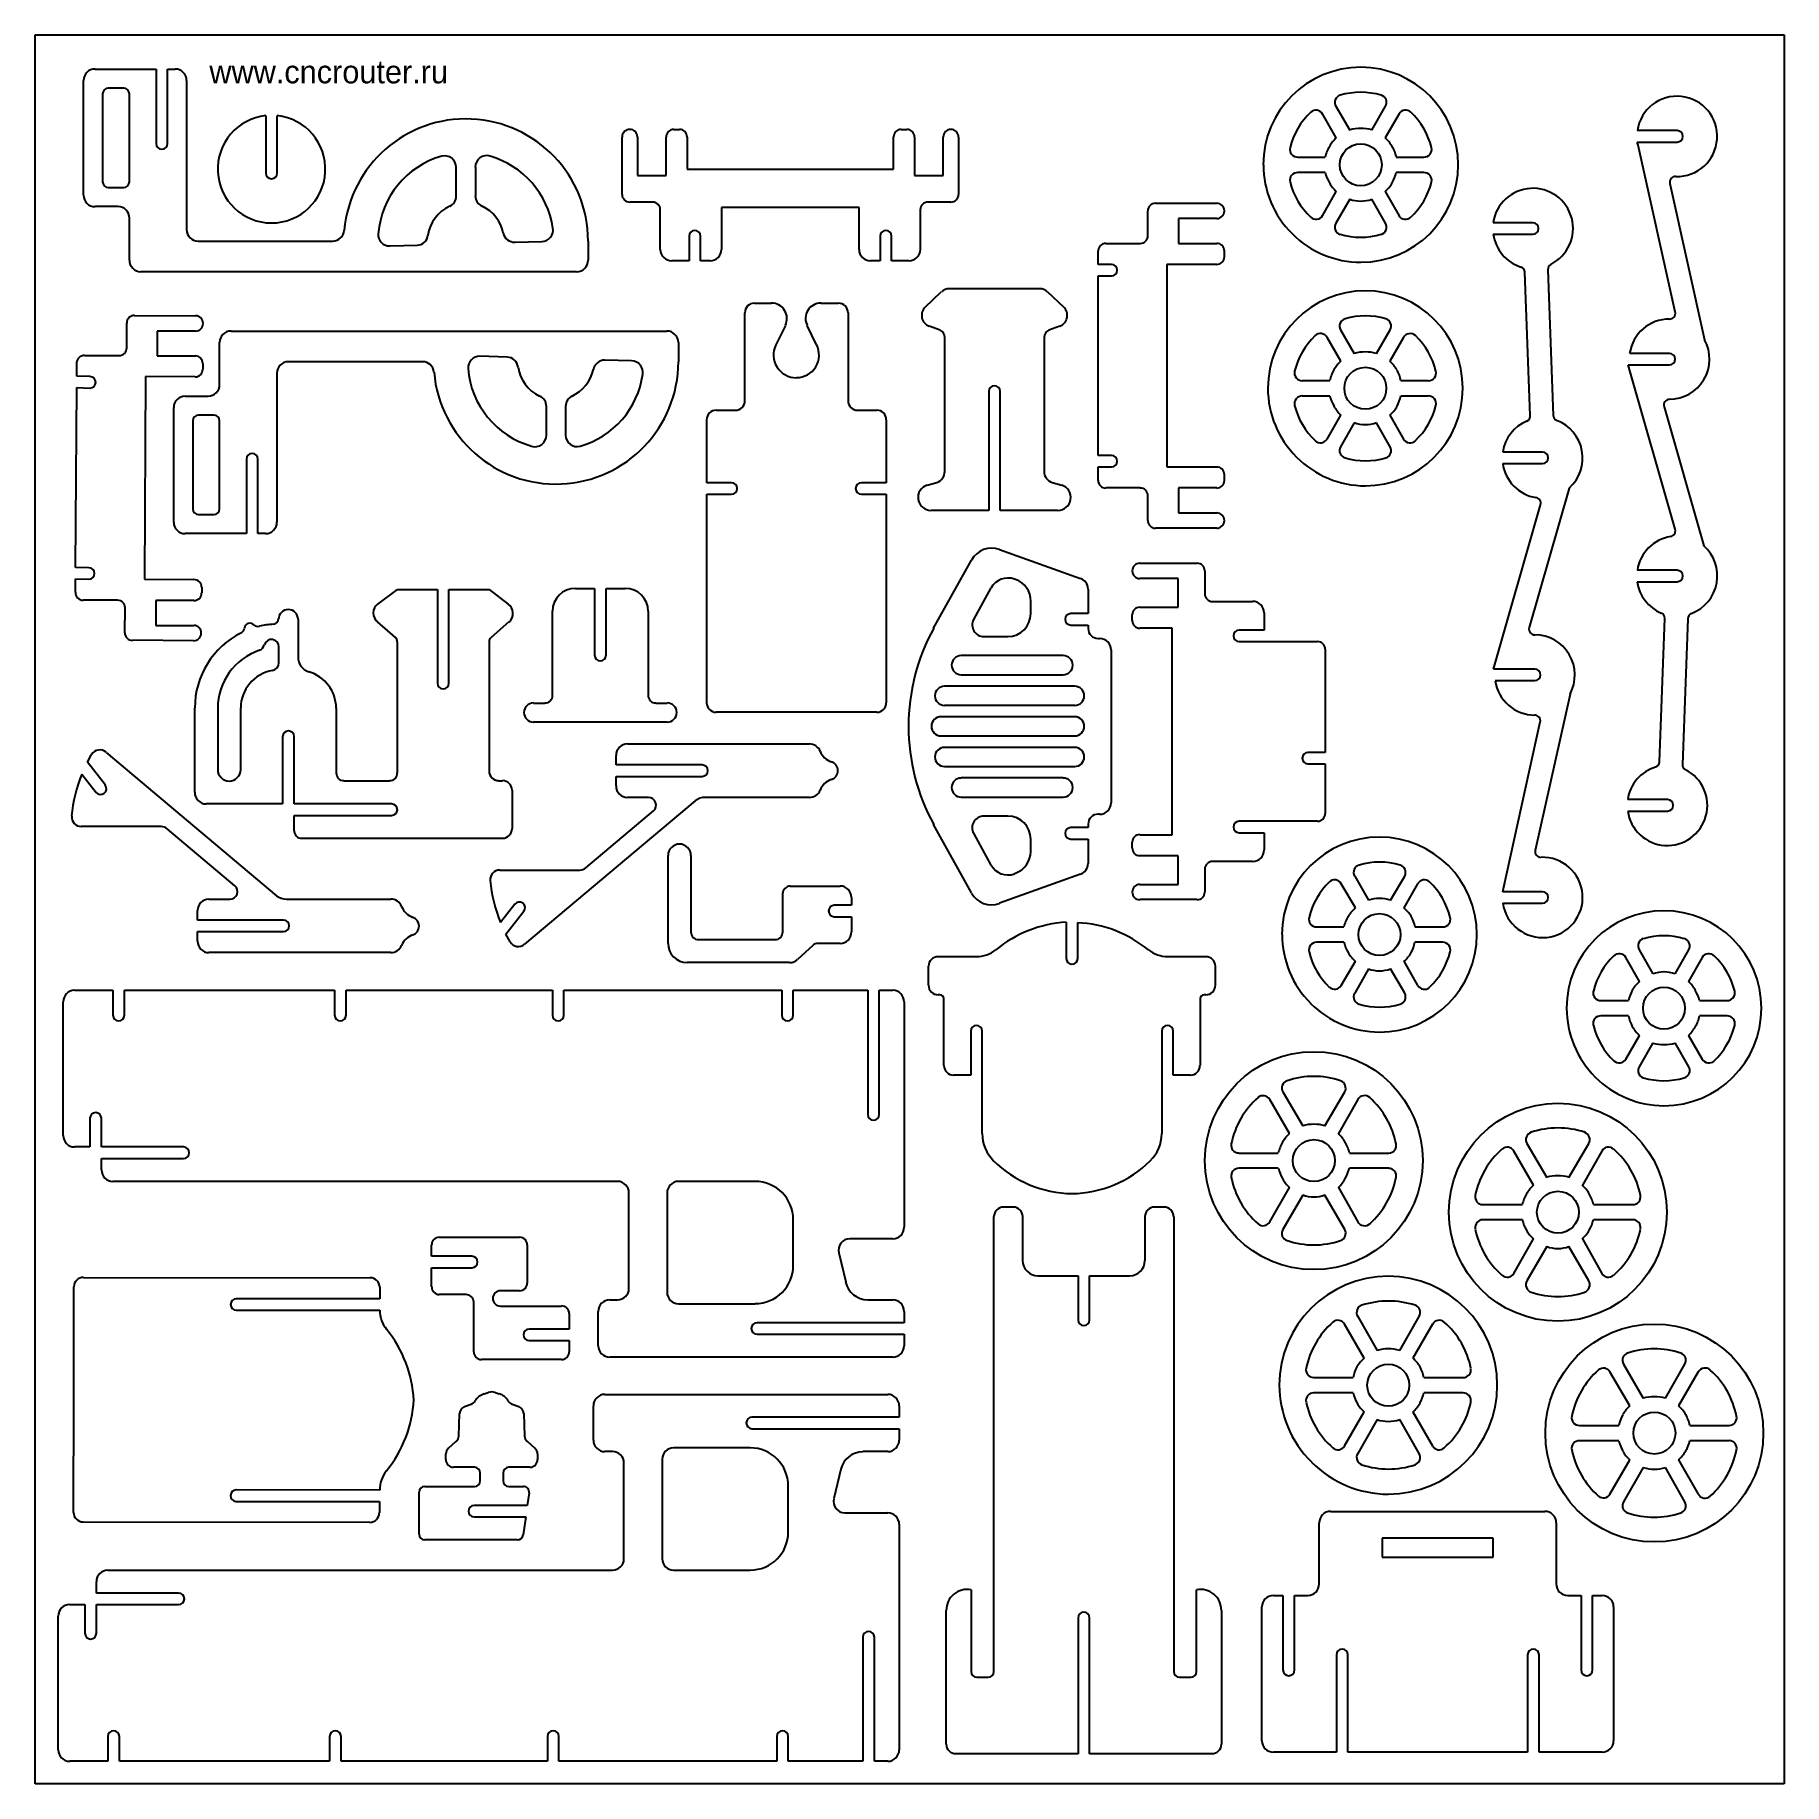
# Model space of a CAD drawing. Extents: x 1234 to 2759, y 282 to 1807.
import ezdxf

# ---------------------------------------------------------------- set-up
doc = ezdxf.new("R2010")
doc.units = 0
doc.header["$MEASUREMENT"] = 0
doc.layers.get('0').update_dxf_attribs({"linetype": 'CONTINUOUS'})
doc.layers.add('255', color=7, linetype='CONTINUOUS')

msp = doc.modelspace()

# ---------------------------------------------------------------- texts
at = {"linetype": 'Continuous', "insert": (1386.5, 1784.5), "char_height": 20, "width": 407.793, "attachment_point": 1}
msp.add_mtext('www.cncrouter.ru', dxfattribs=at)

# ---------------------------------------------------------------- linework, layer by layer
at = {"linetype": 'Continuous'}
for p, q in [((1234.5, 281.7), (1234.5, 1806.7)), ((1234.5, 1806.7), (2759.5, 1806.7)), ((2759.5, 1806.7), (2759.5, 281.7)), ((2759.5, 281.7), (1234.5, 281.7))]:
    msp.add_line(p, q, dxfattribs=at)
at = {"layer": '255', "color": 7, "linetype": 'Continuous'}
for p, q in [((1286.8, 1777), (1340.1, 1777)), ((1340.1, 1777), (1340.1, 1712)), ((1350.1, 1712), (1350.1, 1777)), ((1350.1, 1777), (1356.7, 1777)), ((1276.8, 1667), (1276.8, 1767)), ((1293.4, 1755.3), (1293.4, 1678.7)), ((1311.8, 1760.3), (1298.4, 1760.3)), ((1316.8, 1678.7), (1316.8, 1755.3)), ((1366.7, 1767), (1366.7, 1637)), ((2368.8, 1744.5), (2380.8, 1723.8)), ((2400.1, 1723.8), (2412.1, 1744.5)), ((1435.7, 1736.3), (1435.7, 1686.3)), ((1445.7, 1686.3), (1445.7, 1736.3)), ((1791.4, 1724.3), (1796.4, 1724.3)), ((1989.7, 1724.3), (1994.7, 1724.3)), ((2369.1, 1717.1), (2357.1, 1737.8)), ((2423.8, 1737.8), (2411.8, 1717.1)), ((2666.2, 1723.3), (2631.5, 1723.3)), ((1746.4, 1667.7), (1746.4, 1717.7)), ((1759.7, 1717.7), (1759.7, 1684.3)), ((1784.7, 1684.3), (1784.7, 1717.7)), ((1803, 1717.7), (1803, 1689.7)), ((1983, 1689.7), (1983, 1717.7)), ((2001.3, 1717.7), (2001.3, 1684.3)), ((2026.3, 1684.3), (2026.3, 1717.7)), ((2039.7, 1717.7), (2039.7, 1667.7)), ((2631.5, 1713.3), (2666.2, 1713.3)), ((2632.2, 1710.6), (2631.5, 1713.3)), ((2664.5, 1565.3), (2632.2, 1710.6)), ((2335.4, 1700.1), (2359.4, 1700.1)), ((2421.4, 1700.1), (2445.4, 1700.1)), ((1601.7, 1666.3), (1601.7, 1691.3)), ((1618.4, 1691.3), (1618.4, 1666.3)), ((1759.7, 1684.3), (1784.7, 1684.3)), ((1803, 1689.7), (1983, 1689.7)), ((2001.3, 1684.3), (2026.3, 1684.3)), ((2359.4, 1686.8), (2335.4, 1686.8)), ((2445.4, 1686.8), (2421.4, 1686.8)), ((1298.4, 1673.7), (1311.8, 1673.7)), ((2357.1, 1649.1), (2369.1, 1670.1)), ((2380.8, 1663.5), (2368.8, 1642.5)), ((2412.1, 1642.5), (2400.1, 1663.5)), ((2411.8, 1670.1), (2423.8, 1649.1)), ((2659.9, 1677.3), (2690.2, 1541)), ((1306.8, 1657), (1286.8, 1657)), ((1316.8, 1610.3), (1316.8, 1647)), ((1773, 1661), (1753, 1661)), ((1779.7, 1619.7), (1779.7, 1654.3)), ((1953, 1656.3), (1833, 1656.3)), ((1833, 1656.3), (1833, 1619.7)), ((1953, 1619.7), (1953, 1656.3)), ((2006.3, 1654.3), (2006.3, 1619.7)), ((2033, 1661), (2013, 1661)), ((2204.8, 1631.6), (2204.8, 1653.3)), ((2211.4, 1660), (2264.8, 1660)), ((2264.8, 1646.6), (2231.4, 1646.6)), ((2231.4, 1646.6), (2231.4, 1625)), ((2540.5, 1643), (2505.9, 1643)), ((2505.9, 1633), (2540.5, 1633)), ((1376.7, 1627), (1494.1, 1627)), ((1544.1, 1622.7), (1567.7, 1623.3)), ((1653.1, 1626), (1676.4, 1626.7)), ((1716.7, 1627), (1716.7, 1610.3)), ((1804.7, 1631.3), (1804.7, 1609.7)), ((1814.7, 1609.7), (1814.7, 1631.3)), ((1971.4, 1631.3), (1971.4, 1609.7)), ((1981.4, 1609.7), (1981.4, 1631.3)), ((2161.4, 1606.6), (2161.4, 1618.3)), ((2168.1, 1625), (2198.1, 1625)), ((2231.4, 1625), (2264.8, 1625)), ((2271.4, 1618.3), (2271.4, 1613.3)), ((1804.7, 1609.7), (1789.7, 1609.7)), ((1823, 1609.7), (1814.7, 1609.7)), ((1971.4, 1609.7), (1963, 1609.7)), ((1996.4, 1609.7), (1981.4, 1609.7)), ((2173.1, 1606.6), (2161.4, 1606.6)), ((2264.8, 1606.6), (2221.4, 1606.6)), ((2221.4, 1606.6), (2221.4, 1430)), ((2553.5, 1602), (2558.2, 1475)), ((1706.7, 1600.3), (1326.8, 1600.3)), ((2161.4, 1440), (2161.4, 1596.6)), ((2161.4, 1596.6), (2173.1, 1596.6)), ((2538.2, 1475), (2533.5, 1600)), ((1861.7, 1572.8), (1876.7, 1572.8)), ((1919.7, 1572.8), (1935, 1572.8)), ((2010.7, 1569.5), (2024.7, 1582.8)), ((2031.7, 1585.5), (2110.4, 1585.5)), ((2117.4, 1582.8), (2131.4, 1569.5)), ((1314.4, 1533.8), (1314.4, 1555.5)), ((1321.1, 1562.2), (1374.4, 1561.8)), ((1853.4, 1487.8), (1853.4, 1564.5)), ((1943.4, 1564.5), (1943.4, 1487.8)), ((1374.4, 1548.5), (1341.1, 1548.5)), ((1341.1, 1548.5), (1341.1, 1526.8)), ((1405.4, 1548.5), (1785.4, 1548.5)), ((1888.7, 1553.5), (1880.4, 1536.5)), ((1916, 1536.5), (1907.7, 1553.5)), ((2023.7, 1549.2), (2014, 1552.8)), ((2027.7, 1426.2), (2027.7, 1542.8)), ((2114.4, 1542.8), (2114.4, 1426.2)), ((2128, 1552.8), (2118.4, 1549.2)), ((2373, 1522.3), (2361, 1542.9)), ((2372.7, 1549.6), (2384.7, 1528.9)), ((2404, 1528.9), (2416, 1549.6)), ((2427.7, 1542.9), (2415.7, 1522.3)), ((1277.8, 1527.2), (1307.8, 1527.2)), ((1341.1, 1526.8), (1374.4, 1526.8)), ((1395.4, 1501.8), (1395.4, 1538.5)), ((1646.1, 1525.8), (1622.4, 1526.5)), ((1795.4, 1538.5), (1795.4, 1521.8)), ((2659.5, 1529), (2624.9, 1529)), ((1270.8, 1509.2), (1270.8, 1520.8)), ((1380.8, 1520.2), (1380.8, 1515.2)), ((1445.4, 1511.8), (1445.4, 1381.9)), ((1572.4, 1521.8), (1455.4, 1521.8)), ((1754.7, 1522.5), (1731.4, 1523.2)), ((2623.5, 1519), (2659.5, 1519)), ((2664.5, 1375.7), (2623.5, 1519)), ((1269.8, 1342.5), (1270.8, 1499.2)), ((1282.4, 1508.8), (1270.8, 1509.2)), ((1270.8, 1499.2), (1282.4, 1498.8)), ((1330.8, 1508.8), (1329.8, 1332.2)), ((1374.1, 1508.5), (1330.8, 1508.8)), ((2066, 1495.8), (2066, 1392.2)), ((2076, 1392.2), (2076, 1495.8)), ((2339.4, 1505.3), (2363.4, 1505.3)), ((2425.4, 1505.3), (2449.3, 1505.3)), ((1355.4, 1381.9), (1355.4, 1481.8)), ((1365.4, 1491.8), (1385.4, 1491.8)), ((1680.4, 1457.8), (1680.4, 1482.8)), ((1697.1, 1482.8), (1697.1, 1457.8)), ((1828.4, 1479.5), (1845.1, 1479.5)), ((1951.7, 1479.5), (1968.4, 1479.5)), ((2363.4, 1491.9), (2339.4, 1491.9)), ((2449.3, 1491.9), (2425.4, 1491.9)), ((2654.9, 1482.6), (2689.5, 1361.3)), ((1372.1, 1470.2), (1372.1, 1393.5)), ((1390.4, 1475.2), (1377.1, 1475.2)), ((1395.4, 1393.5), (1395.4, 1470.2)), ((1820.1, 1416.2), (1820.1, 1471.2)), ((1976.7, 1471.2), (1976.7, 1416.2)), ((2361, 1454.3), (2373, 1475.3)), ((2384.7, 1468.6), (2372.7, 1447.6)), ((2416, 1447.6), (2404, 1468.6)), ((2415.7, 1475.3), (2427.7, 1454.3)), ((1418.8, 1436.9), (1418.8, 1371.9)), ((1428.8, 1371.9), (1428.8, 1436.9)), ((2173.1, 1440), (2161.4, 1440)), ((2548.9, 1443), (2514.2, 1443)), ((2161.4, 1418.3), (2161.4, 1430)), ((2161.4, 1430), (2173.1, 1430)), ((2221.4, 1430), (2264.8, 1430)), ((2271.4, 1423.3), (2271.4, 1418.3)), ((2514.2, 1433), (2548.9, 1433)), ((1841.7, 1416.2), (1820.1, 1416.2)), ((1820.1, 1406.2), (1841.7, 1406.2)), ((1820.1, 1224.5), (1820.1, 1406.2)), ((1976.7, 1416.2), (1955, 1416.2)), ((1955, 1406.2), (1976.7, 1406.2)), ((1976.7, 1406.2), (1976.7, 1224.5)), ((2012.4, 1414.2), (2020.7, 1416.5)), ((2121.4, 1416.5), (2129.7, 1414.2)), ((2198.1, 1411.7), (2168.1, 1411.7)), ((2204.8, 1383.3), (2204.8, 1405)), ((2264.8, 1411.7), (2231.4, 1411.7)), ((2231.4, 1411.7), (2231.4, 1390)), ((2572.2, 1411.6), (2537.2, 1290)), ((1377.1, 1388.5), (1390.4, 1388.5)), ((2066, 1392.2), (2015.7, 1392.2)), ((2126.4, 1392.2), (2076, 1392.2)), ((2231.4, 1390), (2264.8, 1390)), ((2506.2, 1253.7), (2547.2, 1397)), ((2264.8, 1376.7), (2211.4, 1376.7)), ((1418.8, 1371.9), (1365.4, 1371.9)), ((1435.4, 1371.9), (1428.8, 1371.9)), ((2075.4, 1358.2), (2146, 1332.9)), ((1281.4, 1342.2), (1269.8, 1342.5)), ((2018, 1289.5), (2051, 1348.9)), ((2197.8, 1346.1), (2247.7, 1346.1)), ((1269.8, 1320.9), (1269.8, 1332.5)), ((1269.8, 1332.5), (1281.4, 1332.2)), ((1329.8, 1332.2), (1373.1, 1331.9)), ((2089.4, 1331.9), (2088.4, 1332.2)), ((2231.1, 1332.8), (2197.8, 1332.8)), ((2231.1, 1307.8), (2231.1, 1332.8)), ((2254.4, 1339.4), (2254.4, 1319.4)), ((2666.2, 1340), (2631.5, 1340)), ((2631.5, 1330), (2666.2, 1330)), ((1306.4, 1313.9), (1276.4, 1313.9)), ((1373.1, 1313.5), (1339.8, 1313.5)), ((1339.8, 1313.5), (1339.8, 1291.9)), ((1379.8, 1325.2), (1379.8, 1320.2)), ((1533.4, 1310.5), (1550.4, 1323.2)), ((1550.4, 1323.2), (1585.4, 1323.2)), ((1585.4, 1323.2), (1585.4, 1241.5)), ((1595.4, 1241.5), (1595.4, 1323.2)), ((1595.4, 1323.2), (1630.4, 1323.2)), ((1630.4, 1323.2), (1647.1, 1310.5)), ((1705.7, 1324.2), (1722.4, 1324.2)), ((1722.4, 1324.2), (1722.4, 1265.9)), ((1732.4, 1265.9), (1732.4, 1324.2)), ((1732.4, 1324.2), (1749.1, 1324.2)), ((2068, 1324.5), (2052.7, 1296.9)), ((2102.7, 1302.2), (2102.7, 1312.9)), ((2152.7, 1323.5), (2152.7, 1302.2)), ((2261.1, 1312.8), (2296.1, 1312.8)), ((1312.8, 1285.5), (1313.1, 1307.2)), ((1446.8, 1297.9), (1446.8, 1297.2)), ((1463.8, 1297.2), (1463.8, 1264.5)), ((1685.7, 1230.9), (1685.7, 1304.2)), ((1769.1, 1304.2), (1769.1, 1230.9)), ((2152.7, 1302.2), (2137.7, 1302.2)), ((2191.1, 1296.1), (2191.1, 1301.1)), ((2197.8, 1307.8), (2231.1, 1307.8)), ((2306.1, 1302.8), (2306.1, 1287.8)), ((2650.9, 1173), (2655.5, 1298)), ((2675.5, 1297.7), (2670.9, 1170.7)), ((1339.8, 1291.9), (1373.1, 1291.9)), ((1548.7, 1281.2), (1533.1, 1294.9)), ((1647.7, 1294.9), (1632.1, 1281.2)), ((2061.7, 1282.2), (2082.7, 1282.2)), ((2137.7, 1292.2), (2152.7, 1292.2)), ((2152.7, 1292.2), (2152.7, 1289.2)), ((2226.1, 1289.4), (2197.8, 1289.4)), ((2226.1, 1109.4), (2226.1, 1289.4)), ((2306.1, 1287.8), (2284.4, 1287.8)), ((1372.8, 1278.5), (1319.4, 1278.9)), ((1447.1, 1259.2), (1447.1, 1273.2)), ((1550.4, 1163.2), (1550.4, 1277.5)), ((1630.4, 1277.5), (1630.4, 1164.9)), ((2161.4, 1280.5), (2162.7, 1280.5)), ((2172.7, 1270.5), (2172.7, 1137.2)), ((2284.4, 1277.8), (2352.7, 1277.8)), ((2359.4, 1271.1), (2359.4, 1181.1)), ((2131, 1265.5), (2042, 1265.5)), ((2542.2, 1253.7), (2506.2, 1253.7)), ((2141, 1238.9), (2027.4, 1238.9)), ((2042, 1248.9), (2131, 1248.9)), ((2507.5, 1243.7), (2542.2, 1243.7)), ((1669.1, 1224.2), (1679.1, 1224.2)), ((1775.7, 1224.2), (1785.7, 1224.2)), ((2027.4, 1222.2), (2141, 1222.2)), ((2572.9, 1232), (2542.5, 1095.7)), ((1373.8, 1146.5), (1373.8, 1219.9)), ((1393.8, 1219.9), (1393.8, 1166.2)), ((1413.8, 1166.2), (1413.8, 1219.9)), ((1497.1, 1219.9), (1497.1, 1163.2)), ((1785.7, 1207.5), (1669.1, 1207.5)), ((1968.4, 1216.2), (1828.4, 1216.2)), ((2141, 1212.2), (2024.4, 1212.2)), ((2514.9, 1062.4), (2546.9, 1207.7)), ((1450.4, 1194.9), (1450.4, 1136.2)), ((1460.4, 1136.2), (1460.4, 1194.9)), ((2024.4, 1195.5), (2141, 1195.5)), ((1280.1, 1172.5), (1283.8, 1179.2)), ((1296.4, 1181.2), (1445.1, 1056.2)), ((1741.1, 1170.2), (1741.1, 1178.5)), ((1751.1, 1188.5), (1909.7, 1188.5)), ((2141, 1185.5), (2027.4, 1185.5)), ((2359.4, 1181.1), (2344.4, 1181.1)), ((1275.4, 1162.2), (1287.8, 1146.2)), ((1295.8, 1152.5), (1280.1, 1172.5)), ((1816.1, 1170.2), (1741.1, 1170.2)), ((1741.1, 1160.2), (1816.1, 1160.2)), ((1741.1, 1151.9), (1741.1, 1160.2)), ((2027.4, 1168.9), (2141, 1168.9)), ((2344.4, 1171.1), (2359.4, 1171.1)), ((2359.4, 1171.1), (2359.4, 1127.8)), ((1503.8, 1156.5), (1543.7, 1156.5)), ((1638.7, 1156.5), (1642.1, 1156.5)), ((1650.4, 1148.2), (1650.4, 1114.6)), ((2131, 1158.9), (2042, 1158.9)), ((1450.4, 1136.2), (1383.8, 1136.2)), ((1545.4, 1136.2), (1460.4, 1136.2)), ((1810.1, 1138.9), (1661.4, 1013.9)), ((1714.7, 1080.6), (1773.7, 1130.2)), ((1769.4, 1141.9), (1751.1, 1141.9)), ((1909.7, 1141.9), (1818.7, 1141.9)), ((2042, 1142.2), (2131, 1142.2)), ((2657.9, 1140), (2623.2, 1140)), ((2623.2, 1130), (2657.9, 1130)), ((1344.4, 1116.6), (1274.8, 1116.6)), ((1408.8, 1064.9), (1349.8, 1114.6)), ((1460.4, 1112.9), (1460.4, 1126.2)), ((1460.4, 1126.2), (1545.4, 1126.2)), ((2051, 1058.6), (2018, 1118.2)), ((2082.7, 1125.5), (2061.7, 1125.5)), ((2152.7, 1115.6), (2137.7, 1115.6)), ((2152.7, 1118.6), (2152.7, 1115.6)), ((2162.7, 1127.2), (2161.4, 1127.2)), ((2352.7, 1121.1), (2284.4, 1121.1)), ((1642.1, 1106.2), (1467.1, 1106.2)), ((2052.7, 1110.6), (2068, 1082.9)), ((2102.7, 1094.6), (2102.7, 1105.6)), ((2137.7, 1105.6), (2152.7, 1105.6)), ((2152.7, 1105.6), (2152.7, 1084.2)), ((2191.1, 1097.8), (2191.1, 1102.8)), ((2197.8, 1109.4), (2226.1, 1109.4)), ((2284.4, 1111.1), (2306.1, 1111.1)), ((2306.1, 1111.1), (2306.1, 1096.1)), ((1786.4, 1014.6), (1786.4, 1091.2)), ((1806.4, 1091.2), (1806.4, 1024.6)), ((2231.1, 1091.1), (2197.8, 1091.1)), ((2231.1, 1066.1), (2231.1, 1091.1)), ((2296.1, 1086.1), (2261.1, 1086.1)), ((1639.7, 1078.6), (1709.4, 1078.6)), ((2146, 1074.9), (2075.4, 1049.6)), ((2088.4, 1075.2), (2089.4, 1075.9)), ((2254.4, 1079.4), (2254.4, 1059.4)), ((2385.1, 1073.3), (2397.1, 1052.3)), ((2416.4, 1052.3), (2428.7, 1073.3)), ((1386.1, 1053.2), (1404.4, 1053.2)), ((1453.8, 1053.2), (1544.7, 1053.2)), ((1886.4, 1024.6), (1886.4, 1057.9)), ((1893, 1064.6), (1936.4, 1064.6)), ((1946.4, 1054.6), (1946.4, 1047.9)), ((2197.8, 1066.1), (2231.1, 1066.1)), ((2247.7, 1052.8), (2197.8, 1052.8)), ((2385.7, 1045.6), (2373.4, 1066.6)), ((2440, 1066.6), (2428.1, 1045.6)), ((2514.2, 1059.7), (2514.9, 1062.4)), ((2548.9, 1059.7), (2514.2, 1059.7)), ((1376.1, 1034.9), (1376.1, 1043.2)), ((1652.7, 1048.9), (1640.4, 1032.9)), ((1645.1, 1022.6), (1660.7, 1042.6)), ((1946.4, 1047.9), (1931.4, 1047.9)), ((1931.4, 1037.9), (1946.4, 1037.9)), ((1946.4, 1037.9), (1946.4, 1024.6)), ((2514.2, 1049.7), (2548.9, 1049.7)), ((1451.1, 1034.9), (1376.1, 1034.9)), ((1376.1, 1016.6), (1376.1, 1024.9)), ((1376.1, 1024.9), (1451.1, 1024.9)), ((1648.7, 1015.9), (1645.1, 1022.6)), ((2133.6, 1033.1), (2133.6, 1001.4)), ((2143.6, 1001.4), (2143.6, 1032.7)), ((2351.7, 1029), (2375.7, 1029)), ((2437.7, 1029), (2462, 1029)), ((1544.7, 1006.6), (1386.1, 1006.6)), ((1813.1, 1017.9), (1879.7, 1017.9)), ((1912.7, 1012.9), (1899.4, 1000.6)), ((1936.4, 1014.6), (1917, 1014.6)), ((2375.7, 1015.6), (2351.7, 1015.6)), ((2462, 1015.6), (2437.7, 1015.6)), ((2633.2, 1009.1), (2645.2, 988.1)), ((2664.5, 988.1), (2676.5, 1009.1)), ((1892.4, 997.9), (1803.1, 997.9)), ((2013.6, 978.1), (2013.6, 994.7)), ((2021.9, 1003.1), (2055.3, 1003.1)), ((2222.3, 1003.1), (2255.3, 1003.1)), ((2263.6, 994.7), (2263.6, 978.1)), ((2373.4, 978), (2385.7, 999)), ((2397.1, 992.3), (2385.1, 971.3)), ((2428.7, 971.3), (2416.4, 992.3)), ((2428.1, 999), (2440, 978)), ((2633.5, 981.4), (2621.5, 1002.4)), ((2688.2, 1002.4), (2676.2, 981.4)), ((1259, 847.1), (1259, 963.7)), ((1269, 973.7), (1302.4, 973.7)), ((1302.4, 973.7), (1302.4, 952.1)), ((1312.4, 952.1), (1312.4, 973.7)), ((1312.4, 973.7), (1495.7, 973.7)), ((1495.7, 973.7), (1495.7, 952.1)), ((1505.7, 952.1), (1505.7, 973.7)), ((1505.7, 973.7), (1685.6, 973.7)), ((1685.6, 973.7), (1685.6, 952.1)), ((1695.6, 952.1), (1695.6, 973.7)), ((1695.6, 973.7), (1885.6, 973.7)), ((1885.6, 973.7), (1885.6, 952.1)), ((1895.6, 952.1), (1895.6, 973.7)), ((1895.6, 973.7), (1960.6, 973.7)), ((1960.6, 973.7), (1960.6, 865.4)), ((1970.6, 865.4), (1970.6, 973.7)), ((1970.6, 973.7), (1982.3, 973.7)), ((1992.3, 963.7), (1992.3, 767.1)), ((2023.6, 969.7), (2021.9, 969.7)), ((2026.9, 908.1), (2026.9, 966.4)), ((2250.3, 966.4), (2250.3, 908.1)), ((2255.3, 969.7), (2253.6, 969.7)), ((2599.8, 964.8), (2623.8, 964.8)), ((2685.8, 964.8), (2709.8, 964.8)), ((2623.8, 951.4), (2599.8, 951.4)), ((2709.8, 951.4), (2685.8, 951.4)), ((2050.3, 938.1), (2050.3, 899.8)), ((2060.3, 848.8), (2060.3, 938.1)), ((2216.9, 938.1), (2216.9, 848.8)), ((2226.9, 899.8), (2226.9, 938.1)), ((2621.5, 913.8), (2633.5, 934.4)), ((2676.2, 934.4), (2688.2, 913.8)), ((2645.2, 927.8), (2633.2, 907.1)), ((2676.5, 907.1), (2664.5, 927.8)), ((2050.3, 899.8), (2035.3, 899.8)), ((2241.9, 899.8), (2226.9, 899.8)), ((2322.5, 885.2), (2339.9, 855.5)), ((2359.2, 855.5), (2376.5, 885.2)), ((2328.2, 848.8), (2311.2, 878.5)), ((2387.9, 878.5), (2370.9, 848.8)), ((1282.4, 862.1), (1282.4, 837.1)), ((1292.4, 837.1), (1292.4, 862.1)), ((2535.3, 840.2), (2552.6, 810.6)), ((2571.9, 810.6), (2589.2, 840.2)), ((1282.4, 837.1), (1269, 837.1)), ((1364, 837.1), (1292.4, 837.1)), ((1292.4, 817.1), (1292.4, 827.1)), ((1292.4, 827.1), (1364, 827.1)), ((2284.2, 831.8), (2318.5, 831.8)), ((2380.5, 831.8), (2414.8, 831.8)), ((2540.9, 803.9), (2523.9, 833.6)), ((2600.6, 833.6), (2583.6, 803.9)), ((2318.5, 818.5), (2284.2, 818.5)), ((2414.8, 818.5), (2380.5, 818.5)), ((1742.3, 807.1), (1302.4, 807.1)), ((1752.3, 713.8), (1752.3, 797.1)), ((1785.6, 797.1), (1785.6, 710.4)), ((1862.3, 807.1), (1795.6, 807.1)), ((2311.2, 771.8), (2328.2, 801.8)), ((2339.9, 795.2), (2322.5, 765.2)), ((2376.5, 765.2), (2359.2, 795.2)), ((2370.9, 801.8), (2387.9, 771.8)), ((2078.9, 784.8), (2087.3, 784.8)), ((2210.6, 784.8), (2218.9, 784.8)), ((2496.9, 786.9), (2531.3, 786.9)), ((2593.2, 786.9), (2627.6, 786.9)), ((1895.6, 733.8), (1895.6, 773.8)), ((2070.6, 379.8), (2070.6, 776.4)), ((2095.6, 776.4), (2095.6, 738.1)), ((2202.3, 738.1), (2202.3, 776.4)), ((2227.3, 776.4), (2227.3, 379.8)), ((2531.3, 773.6), (2496.9, 773.6)), ((2627.6, 773.6), (2593.2, 773.6)), ((1580.3, 741.8), (1580.3, 751.8)), ((1587, 758.4), (1657, 758.4)), ((1663.6, 751.8), (1663.6, 718.4)), ((1982.3, 757.1), (1945, 757.1)), ((2523.9, 726.9), (2540.9, 756.9)), ((2552.6, 750.3), (2535.3, 720.3)), ((2589.2, 720.3), (2571.9, 750.3)), ((2583.6, 756.9), (2600.6, 726.9)), ((1615.3, 741.8), (1580.3, 741.8)), ((1935.3, 744.8), (1941.3, 719.4)), ((1276.7, 723.4), (1526.7, 723.1)), ((1580.3, 731.8), (1615.3, 731.8)), ((1580.3, 715.1), (1580.3, 731.8)), ((2108.9, 724.8), (2143.9, 724.8)), ((2143.9, 724.8), (2143.9, 686.4)), ((2153.9, 686.4), (2153.9, 724.8)), ((2153.9, 724.8), (2188.9, 724.8)), ((1268.4, 616.8), (1268.4, 715.1)), ((1535, 704.8), (1410, 704.8)), ((1535, 714.8), (1535, 704.8)), ((1610.3, 708.4), (1587, 708.4)), ((1617, 658.4), (1617, 701.8)), ((1657, 711.8), (1640.3, 711.8)), ((1735.6, 703.8), (1742.3, 703.8)), ((1960.6, 703.8), (1982.3, 703.8)), ((1410, 694.8), (1535, 694.8)), ((1640.3, 698.4), (1693.6, 698.4)), ((1700.3, 691.8), (1700.3, 678.4)), ((1725.6, 663.8), (1725.6, 693.8)), ((1795.6, 700.4), (1862.3, 700.4)), ((1992.3, 693.8), (1992.3, 683.8)), ((2387.8, 689.4), (2404.8, 659.7)), ((2424.4, 659.7), (2441.4, 689.4)), ((1700.3, 678.4), (1665.3, 678.4)), ((1992.3, 683.8), (1864, 683.8)), ((1864, 673.8), (1992.3, 673.8)), ((1992.3, 673.8), (1992.3, 663.8)), ((2393.4, 653.1), (2376.1, 682.7)), ((2453.1, 682.7), (2435.8, 653.1)), ((1665.3, 668.4), (1700.3, 668.4)), ((1700.3, 668.4), (1700.3, 658.4)), ((1693.6, 651.8), (1623.7, 651.8)), ((1982.3, 653.8), (1735.6, 653.8)), ((2625.1, 611.4), (2607.7, 641)), ((2619.4, 647.7), (2636.7, 618)), ((2656.1, 618), (2673.1, 647.7)), ((2684.7, 641), (2667.4, 611.4)), ((2349.1, 636.1), (2383.8, 636.1)), ((2445.4, 636.1), (2479.8, 636.1)), ((1268, 518.5), (1268.4, 616.8)), ((1609, 610.8), (1614.7, 612.8)), ((1626, 621.8), (1629.7, 623.1)), ((1635.7, 623.1), (1639.3, 621.8)), ((1650.6, 612.8), (1656.3, 610.8)), ((1721.3, 581.5), (1721.3, 611.4)), ((1731.3, 621.4), (1978, 621.4)), ((1987.9, 611.4), (1987.9, 601.5)), ((2383.8, 622.7), (2349.1, 622.7)), ((2479.8, 622.7), (2445.4, 622.7)), ((1604, 585.1), (1604.7, 604.8)), ((1660.6, 604.8), (1661.3, 585.1)), ((1987.9, 601.5), (1859.6, 601.5)), ((2376.1, 576.4), (2393.4, 606.1)), ((2404.8, 599.4), (2387.8, 569.8)), ((2441.4, 569.8), (2424.4, 599.4)), ((2435.8, 606.1), (2453.1, 576.4)), ((1595, 574.5), (1601.7, 580.5)), ((1663.6, 580.5), (1670.3, 574.5)), ((1859.6, 591.5), (1987.9, 591.5)), ((1987.9, 591.5), (1987.9, 581.5)), ((2581.1, 594.4), (2615.4, 594.4)), ((2615.4, 581), (2581.1, 581)), ((2677.4, 594.4), (2711.7, 594.4)), ((2711.7, 581), (2677.4, 581)), ((1592.7, 564.5), (1592.7, 569.5)), ((1672.6, 569.5), (1672.6, 564.5)), ((1738, 571.5), (1731.3, 571.5)), ((1781.3, 564.8), (1781.3, 478.1)), ((1858, 574.8), (1791.3, 574.8)), ((1978, 571.5), (1956.3, 571.5)), ((2607.7, 534.4), (2625.1, 564.4)), ((2667.4, 564.4), (2684.7, 534.4)), ((1617.7, 557.8), (1599.3, 557.8)), ((1622.7, 546.1), (1622.7, 552.8)), ((1642.7, 552.8), (1642.7, 546.1)), ((1666, 557.8), (1647.6, 557.8)), ((1748, 478.1), (1748, 561.5)), ((1937, 556.1), (1931, 530.5)), ((2636.7, 557.7), (2619.4, 527.7)), ((2673.1, 527.7), (2656.1, 557.7)), ((1535, 537.8), (1410, 538.1)), ((1569.3, 499.5), (1569.3, 536.1)), ((1574.3, 541.1), (1617.7, 541.1)), ((1647.6, 541.1), (1660.3, 541.1)), ((1665.3, 535.5), (1663.6, 524.5)), ((1891.3, 501.5), (1891.3, 541.5)), ((1409.7, 528.1), (1534.7, 528.1)), ((1534.7, 528.1), (1534.7, 518.1)), ((1663.6, 524.5), (1617.3, 524.5)), ((2364.2, 519.4), (2550.9, 519.4)), ((1526.3, 509.8), (1276.4, 510.1)), ((1617.3, 514.5), (1662.3, 514.5)), ((1662.3, 514.5), (1660, 498.8)), ((1940.6, 518.1), (1978, 518.1)), ((1987.9, 508.1), (1987.9, 311.5)), ((2354.2, 456.1), (2354.2, 509.4)), ((2560.9, 509.4), (2560.9, 456.1)), ((1655, 494.5), (1574.3, 494.5)), ((2505.9, 496.1), (2409.2, 496.1)), ((2409.2, 496.1), (2409.2, 479.4)), ((2505.9, 479.4), (2505.9, 496.1)), ((2409.2, 479.4), (2505.9, 479.4)), ((1288, 448.1), (1288, 458.1)), ((1298, 468.1), (1738, 468.1)), ((1791.3, 468.1), (1858, 468.1)), ((1359.7, 448.1), (1288, 448.1)), ((2050.6, 451.1), (2050.6, 379.8)), ((2247.3, 379.8), (2247.3, 451.1)), ((2314.2, 446.1), (2322.6, 446.1)), ((2322.6, 446.1), (2322.6, 381.1)), ((2332.6, 381.1), (2332.6, 446.1)), ((2332.6, 446.1), (2344.2, 446.1)), ((2570.9, 446.1), (2582.5, 446.1)), ((2582.5, 446.1), (2582.5, 381.1)), ((2592.5, 381.1), (2592.5, 446.1)), ((2592.5, 446.1), (2600.9, 446.1)), ((1254.7, 311.5), (1254.7, 428.1)), ((1264.7, 438.1), (1278, 438.1)), ((1278, 438.1), (1278, 413.1)), ((1288, 413.1), (1288, 438.1)), ((1288, 438.1), (1359.7, 438.1)), ((2028.9, 316.5), (2028.9, 433.1)), ((2268.9, 433.1), (2268.9, 316.5)), ((2304.2, 319.4), (2304.2, 436.1)), ((2610.9, 436.1), (2610.9, 319.4)), ((2143.9, 426.5), (2143.9, 308.1)), ((2153.9, 308.1), (2153.9, 426.5)), ((1956.3, 409.8), (1956.3, 301.5)), ((1966.3, 301.5), (1966.3, 409.8)), ((2369.2, 394.4), (2369.2, 309.4)), ((2379.2, 309.4), (2379.2, 394.4)), ((2535.9, 394.4), (2535.9, 309.4)), ((2545.9, 309.4), (2545.9, 394.4)), ((2055.6, 374.8), (2065.6, 374.8)), ((2232.3, 374.8), (2242.3, 374.8)), ((1298, 323.1), (1298, 301.5)), ((1308, 301.5), (1308, 323.1)), ((1491.3, 323.1), (1491.3, 301.5)), ((1501.3, 301.5), (1501.3, 323.1)), ((1681.3, 323.1), (1681.3, 301.5)), ((1691.3, 301.5), (1691.3, 323.1)), ((1881.3, 323.1), (1881.3, 301.5)), ((1891.3, 301.5), (1891.3, 323.1)), ((2143.9, 308.1), (2037.3, 308.1)), ((2260.6, 308.1), (2153.9, 308.1)), ((2369.2, 309.4), (2314.2, 309.4)), ((2535.9, 309.4), (2379.2, 309.4)), ((2600.9, 309.4), (2545.9, 309.4)), ((1298, 301.5), (1264.7, 301.5)), ((1491.3, 301.5), (1308, 301.5)), ((1681.3, 301.5), (1501.3, 301.5)), ((1881.3, 301.5), (1691.3, 301.5)), ((1956.3, 301.5), (1891.3, 301.5)), ((1978, 301.5), (1966.3, 301.5))]:
    msp.add_line(p, q, dxfattribs=at)
for centre, radius in [((2390.4, 1693.5), 18.3), ((2394.4, 1498.6), 18.3), ((2406.7, 1022.3), 18.3), ((2654.8, 958.1), 18.3), ((2349.5, 825.2), 95), ((2562.3, 780.2), 95), ((2349.5, 825.2), 18.3), ((2562.3, 780.2), 18.3), ((2646.4, 587.7), 95), ((2414.4, 629.4), 18.3), ((2646.4, 587.7), 18.3)]:
    msp.add_circle(centre, radius, dxfattribs=at)
for centre, radius, start, end in [((1286.8, 1767), 10, 90, 180), ((1356.7, 1767), 10, 0, 90), ((2390.4, 1693.5), 85, 270, 180), ((1298.4, 1755.3), 5, 90, 180), ((1311.8, 1755.3), 5, 0, 90), ((2374.4, 1747.8), 6.61, 107.7572, 210.6983), ((2390.3, 1693.5), 63.2, 73.619, 106.381), ((2406.4, 1747.8), 6.56, 329.6184, 75.3405), ((2390.4, 1693.4), 63.4, 133.4489, 166.2683), ((2351.3, 1734.4), 6.74, 29.8999, 131.7754), ((2429.6, 1734.5), 6.71, 47.8736, 150.4511), ((2390.5, 1693.4), 63.4, 13.7317, 46.5511), ((2666.2, 1718.3), 35, 268.3715, 171.8009), ((1440.7, 1689.7), 46.9, 96.1155, 83.8845), ((1610.2, 1627), 106.5, 0, 174.9711), ((1753, 1717.7), 6.67, 0, 180), ((1791.4, 1717.7), 6.67, 90, 180), ((1796.4, 1717.7), 6.67, 0, 90), ((1989.7, 1717.7), 6.67, 90, 180), ((1994.7, 1717.7), 6.67, 0, 90), ((2033, 1717.7), 6.67, 0, 180), ((2389.9, 1693.5), 31.7, 88.9873, 106.7193), ((2391, 1693.5), 31.7, 73.2807, 91.0127), ((2666.2, 1718.3), 5, 270, 90), ((1345.1, 1712), 5, 180, 0), ((2335.4, 1706.9), 6.77, 166.6365, 270.6831), ((2390.4, 1693.4), 31.7, 149.449, 167.6555), ((2390.7, 1694), 31.6, 133.096, 150.8099), ((2390, 1693.9), 31.8, 29.2471, 46.847), ((2390.5, 1693.4), 31.7, 12.3445, 30.551), ((2445.5, 1706.9), 6.77, 269.3169, 13.3635), ((1610.3, 1627.2), 76.8, 106.0387, 175.4133), ((1591.7, 1691.3), 10, 359.9395, 105.3618), ((1628.4, 1691.4), 10.1, 73.0126, 180.2556), ((1609.9, 1627.1), 76.9, 8.3811, 73.8179), ((2390.5, 1693.7), 85, 180.1528, 225.0869), ((1298.4, 1678.7), 5, 180, 270), ((1311.8, 1678.7), 5, 270, 0), ((1440.7, 1686.3), 5, 180, 0), ((2335.4, 1680), 6.77, 89.3169, 193.3635), ((2390.1, 1693.8), 63.2, 194.0743, 226.7479), ((2390.1, 1694.1), 31.5, 193.305, 211.0277), ((2390.7, 1693.2), 31.6, 209.1901, 226.904), ((2390.2, 1693.2), 31.6, 313.096, 330.8099), ((2390.7, 1694.1), 31.5, 328.9723, 346.695), ((2390.8, 1693.8), 63.2, 313.2521, 345.9257), ((2445.5, 1680), 6.77, 346.6365, 90.6831), ((2664.8, 1678.2), 5.05, 85.8028, 190.9301), ((1286.8, 1667), 10, 180, 270), ((1591.7, 1666.3), 9.99, 295.6592, 0), ((1628.3, 1666.4), 9.92, 180.6688, 246.7114), ((1753, 1667.7), 6.67, 180, 270), ((2033, 1667.7), 6.67, 270, 0), ((2390.9, 1693.4), 31.6, 251.3016, 269.1336), ((2389.9, 1693.4), 31.6, 270.8664, 288.6984), ((2540.5, 1638), 35, 296.5623, 171.7901), ((1306.8, 1647), 10, 0, 90), ((1610.1, 1627), 33.4, 114.8255, 171.4347), ((1610, 1627.1), 33.5, 11.8504, 64.4641), ((1773, 1654.3), 6.67, 0, 90), ((2013, 1654.3), 6.67, 90, 180), ((2211.4, 1653.3), 6.67, 90, 180), ((2264.8, 1653.3), 6.67, 270, 90), ((2351.4, 1652.5), 6.59, 225.0851, 329.6197), ((2429.4, 1652.5), 6.59, 210.3803, 314.9149), ((1376.7, 1637), 10, 180, 270), ((1494.1, 1637), 10, 269.9321, 356.1181), ((1543.7, 1632.7), 10, 176.229, 271.9523), ((1567.3, 1633.2), 9.88, 272.7548, 353.003), ((1652.6, 1636.1), 10.1, 191.9505, 272.5559), ((1676.1, 1636.7), 10.1, 271.5782, 9.1335), ((1809.7, 1631.3), 5, 0, 180), ((1976.4, 1631.3), 5, 0, 180), ((2390.7, 1693.5), 85, 224.9131, 269.8472), ((2374.4, 1639.1), 6.61, 149.3017, 252.2428), ((2390.3, 1693.5), 63.2, 253.619, 286.381), ((2406.4, 1639.2), 6.56, 284.6595, 30.3816), ((2540.7, 1637.8), 35.1, 187.9605, 252.6911), ((2540.5, 1638), 5, 270, 90), ((1789.7, 1619.7), 10, 180, 270), ((1823, 1619.7), 10, 270, 0), ((1963, 1619.7), 10, 180, 270), ((1996.4, 1619.7), 10, 270, 0), ((2168.1, 1618.3), 6.67, 90, 180), ((2198.1, 1631.6), 6.67, 270, 0), ((2264.8, 1618.3), 6.67, 0, 90), ((1326.8, 1610.3), 10, 180, 270), ((1706.7, 1610.3), 10, 270, 0), ((2173.1, 1601.6), 5, 270, 90), ((2264.8, 1613.3), 6.67, 270, 0), ((2528.6, 1599.6), 4.98, 4.3012, 70.836), ((2558.5, 1602.2), 4.97, 117.4948, 183.0154), ((1861.7, 1564.5), 8.33, 90, 180), ((1876.7, 1559.5), 13.4, 333.5448, 90.1101), ((1919.7, 1559.5), 13.4, 89.8899, 206.4552), ((1935, 1564.5), 8.33, 0, 90), ((2031.5, 1575.5), 9.96, 88.7614, 132.9475), ((2110.6, 1575.5), 9.96, 47.0525, 91.2386), ((2394.4, 1498.6), 85, 270, 180), ((1321.1, 1555.5), 6.67, 90, 180), ((1374.4, 1555.2), 6.67, 270, 90), ((2017.7, 1562.2), 10.1, 133.8671, 248.7527), ((2124.4, 1562.2), 10.1, 291.2473, 46.1329), ((2378.4, 1552.9), 6.56, 104.6595, 210.3816), ((2394.5, 1498.6), 63.2, 73.619, 106.381), ((2410.3, 1553), 6.61, 329.3017, 72.2428), ((2659.5, 1524), 35, 89.976, 171.7688), ((2659.6, 1564.1), 5.09, 269.2376, 14.182), ((1405.4, 1538.5), 10, 90, 180), ((1785.4, 1538.5), 10, 0, 90), ((2020.9, 1543), 6.77, 358.6826, 65.8687), ((2121, 1543.1), 6.62, 113.2716, 182.1771), ((2394.3, 1498.5), 63.4, 133.4489, 166.2683), ((2355.2, 1539.6), 6.74, 29.8999, 131.7754), ((2433.5, 1539.6), 6.71, 47.8736, 150.4511), ((2394.4, 1498.5), 63.4, 13.7317, 46.5511), ((2659.5, 1524), 35, 269.9694, 28.9712), ((1277.4, 1520.5), 6.67, 87.1376, 177.1376), ((1307.8, 1533.8), 6.67, 270, 0), ((1374.1, 1520.2), 6.67, 0, 87.1), ((1622.1, 1516.5), 10, 88.0477, 183.771), ((1645.8, 1515.8), 10, 7.8735, 88.3708), ((1898.4, 1527.8), 20, 154.27, 269.98), ((1898.3, 1527.7), 19.8, 270.2887, 26.422), ((2393.8, 1498.6), 31.7, 88.9873, 106.7193), ((2394.9, 1498.6), 31.7, 73.2807, 91.0127), ((2659.5, 1524), 5, 270, 90), ((1374.1, 1515.2), 6.67, 270, 0), ((1455.4, 1511.8), 10, 90, 180), ((1572.4, 1511.8), 10, 5.8679, 90.1577), ((1688.7, 1521.8), 106.7, 184.8385, 0), ((1688.6, 1522), 76.8, 184.5867, 253.9613), ((1688.7, 1521.9), 33.3, 188.1775, 244.5912), ((1688.7, 1522.2), 33.4, 294.7751, 347.9052), ((1688.7, 1521.7), 76.5, 285.9917, 351.8093), ((1731.1, 1513.2), 9.94, 88.5484, 168.7712), ((1754.6, 1512.6), 9.9, 349.7507, 89.5376), ((2339.3, 1512), 6.77, 166.6365, 270.6831), ((2394.3, 1498.5), 31.7, 149.449, 167.6555), ((2394.6, 1499.2), 31.6, 133.096, 150.8099), ((2394.6, 1498.4), 31.9, 30.583, 48.5364), ((2394, 1499.3), 31.9, 10.721, 28.5867), ((2449.4, 1512), 6.77, 269.3169, 13.3635), ((1282.4, 1503.8), 5, 270, 90), ((1385.4, 1501.8), 10, 270, 0), ((2071, 1495.8), 5, 0, 180), ((2394.4, 1498.8), 85, 180.1528, 225.0869), ((1365.4, 1481.8), 10, 90, 180), ((1670.5, 1482.7), 9.92, 0.6688, 66.7114), ((1707.1, 1482.8), 9.99, 115.6592, 179.9493), ((1828.4, 1471.2), 8.33, 90, 180), ((1845.1, 1487.8), 8.33, 270, 0), ((1951.7, 1487.8), 8.33, 180, 270), ((1968.4, 1471.2), 8.33, 0, 90), ((2339.3, 1485.2), 6.77, 89.3169, 193.3635), ((2394, 1499), 63.2, 194.0743, 226.7479), ((2394.1, 1499.2), 31.5, 193.305, 211.0277), ((2394.6, 1498.4), 31.6, 209.1901, 226.904), ((2394.8, 1499), 31.7, 311.4036, 329.477), ((2394.4, 1498.3), 31.6, 330.9522, 348.4015), ((2394.7, 1499), 63.2, 313.2521, 345.9257), ((2449.4, 1485.2), 6.77, 346.6365, 90.6831), ((2659.6, 1484), 4.93, 90.6382, 196.5931), ((1377.1, 1470.2), 5, 90, 180), ((1390.4, 1470.2), 5, 0, 90), ((2394.8, 1498.6), 31.6, 251.3016, 269.1336), ((2393.9, 1498.6), 31.6, 270.8664, 288.6984), ((2548.9, 1437.7), 35.1, 112.9545, 171.2955), ((2533.2, 1474.6), 5.04, 293.7268, 4.3457), ((2563.2, 1475.3), 5.04, 183.1995, 246.1908), ((2548.9, 1437.8), 35, 311.6745, 69.4475), ((1670.3, 1457.8), 10.1, 253.0126, 0.2556), ((1707.1, 1457.8), 10, 179.9395, 285.3618), ((2355.3, 1457.6), 6.59, 225.0851, 329.6197), ((2433.4, 1457.6), 6.59, 210.3803, 314.9149), ((1423.8, 1436.9), 5, 0, 180), ((2173.1, 1435), 5, 270, 90), ((2394.6, 1498.6), 85, 224.9131, 269.8472), ((2378.4, 1444.3), 6.56, 149.6184, 255.3405), ((2394.5, 1498.6), 63.2, 253.619, 286.381), ((2410.3, 1444.2), 6.61, 287.7572, 30.6983), ((2548.9, 1438), 5, 270, 90), ((2017.6, 1426.1), 10.1, 287.7096, 0.471), ((2124.4, 1426.1), 10.1, 179.529, 252.2904), ((2168.1, 1418.3), 6.67, 180, 270), ((2264.8, 1423.3), 6.67, 0, 90), ((2264.8, 1418.3), 6.67, 270, 0), ((2548.9, 1437.9), 35.1, 188.0942, 260.6036), ((1841.7, 1411.2), 5, 270, 90), ((1955, 1411.2), 5, 90, 270), ((2015.7, 1403.4), 11.3, 107.2924, 269.9389), ((2126.3, 1403.4), 11.3, 270.0611, 72.7076), ((2198.1, 1405), 6.67, 0, 90), ((2542.2, 1398.3), 5.14, 345.4634, 79.0878), ((1377.1, 1393.5), 5, 180, 270), ((1390.4, 1393.5), 5, 270, 0), ((2264.8, 1383.3), 6.67, 270, 90), ((1365.4, 1381.9), 10, 180, 270), ((1435.4, 1381.9), 10, 270, 0), ((2211.4, 1383.3), 6.67, 180, 270), ((2659.6, 1374.4), 5.14, 280.9122, 14.5366), ((2068.7, 1339.2), 20.1, 70.6606, 151.3092), ((2666.1, 1334.9), 34.9, 99.1166, 171.5382), ((2666.2, 1335.1), 35.1, 291.1208, 48.3835), ((1281.4, 1337.2), 5, 270, 90), ((2197.8, 1339.4), 6.67, 90, 270), ((2247.7, 1339.4), 6.67, 0, 90), ((1373.1, 1325.2), 6.67, 0, 90), ((2082.7, 1316.5), 16.7, 70.0215, 151.2963), ((2082.6, 1313), 20.1, 359.7264, 70.3925), ((2142.7, 1323.5), 9.95, 0.3638, 70.7116), ((2666.2, 1334.9), 35.1, 188.0948, 246.9748), ((2666.2, 1335), 5, 270, 90), ((1276.4, 1320.5), 6.67, 177.1716, 270.034), ((1306.4, 1307.2), 6.67, 0, 90), ((1373.1, 1320.2), 6.67, 270, 0), ((1705.7, 1304.2), 20, 90, 180), ((1749.1, 1304.2), 20, 0, 90), ((2261.1, 1319.4), 6.67, 180, 270), ((2296.1, 1302.8), 10, 0, 90), ((1441.8, 1297.9), 5.01, 273.8819, 0.0679), ((1455.3, 1297.2), 8.5, 0, 180), ((1539.4, 1302.6), 9.97, 126.9957, 230.5665), ((1641.1, 1302.4), 10.1, 311.3747, 53.4986), ((2061.7, 1292.3), 10.1, 152.8302, 270.2394), ((2082.7, 1302.2), 20, 270, 0), ((2137.7, 1297.2), 5, 90, 270), ((2197.8, 1301.1), 6.67, 90, 180), ((2650.5, 1298.1), 5.04, 359.332, 66.1385), ((2680.5, 1297.6), 4.98, 109.2884, 179.6362), ((1319.4, 1285.5), 6.67, 180, 270), ((1372.8, 1285.2), 6.67, 269.9991, 87.1367), ((1447.1, 1219.9), 73.3, 116.4548, 180.0062), ((1412.4, 1289.8), 4.73, 295.7355, 356.8844), ((1421.9, 1288.9), 4.83, 42.9382, 172.5512), ((1428.7, 1295.9), 4.9, 228.7901, 287.0203), ((1446.1, 1219.9), 73.1, 93.1543, 102.6601), ((1545.4, 1277.5), 4.98, 0.5795, 48.3084), ((1635.4, 1277.5), 4.98, 131.6916, 179.4205), ((2172.7, 1204.2), 176.6, 151.0998, 180.0945), ((2161.4, 1289.2), 8.67, 180, 270), ((2197.8, 1296.1), 6.67, 180, 270), ((2284.4, 1282.8), 5, 90, 270), ((2542.1, 1288.7), 5.09, 165.818, 270.7624), ((2542.2, 1248.7), 34.9, 331.4296, 89.9528), ((1447, 1219.7), 53.2, 108.5072, 179.8452), ((1428, 1276.5), 6.59, 288.2531, 345.9891), ((1440.7, 1273.2), 6.44, 359.8749, 165.1334), ((1727.4, 1265.9), 5, 180, 0), ((2162.7, 1270.5), 10, 0, 90), ((2352.7, 1271.1), 6.67, 0, 90), ((1447, 1219.8), 33.2, 99.6578, 179.8171), ((1440.4, 1259.2), 6.7, 278.8998, 0.3711), ((1477.1, 1264.2), 13.3, 178.723, 252.6298), ((1463.8, 1219.5), 33.3, 0.5749, 73.7417), ((2042, 1257.2), 8.33, 90, 270), ((2131, 1257.2), 8.33, 270, 90), ((2542.2, 1248.7), 5, 270, 90), ((1590.4, 1241.5), 5, 180, 0), ((2027.4, 1230.5), 8.33, 90, 270), ((2141, 1230.5), 8.33, 270, 90), ((2542.2, 1248.7), 35, 188.2312, 270.024), ((1669.1, 1215.9), 8.33, 90, 270), ((1679.1, 1230.9), 6.67, 270, 0), ((1775.7, 1230.9), 6.67, 180, 270), ((1785.7, 1215.9), 8.33, 270, 90), ((1828.4, 1224.5), 8.33, 180, 270), ((1968.4, 1224.5), 8.33, 270, 0), ((2024.4, 1203.9), 8.33, 90, 270), ((2141, 1203.9), 8.33, 270, 90), ((2542.1, 1208.8), 4.89, 346.8151, 88.9349), ((1455.4, 1194.9), 5, 0, 180), ((2172.7, 1203.6), 176.6, 179.9055, 208.9002), ((1291, 1174.9), 8.4, 49.2069, 148.7383), ((1751.1, 1178.5), 10, 90, 180), ((1909.7, 1178.5), 10, 21.5641, 90.1165), ((1934.3, 1188.6), 16.6, 202.5962, 251.3537), ((2027.4, 1177.2), 8.33, 90, 270), ((2141, 1177.2), 8.33, 270, 90), ((2344.4, 1176.1), 5, 90, 270), ((1385.8, 1115.7), 119.8, 157.141, 175.2773), ((1403.8, 1166.2), 10, 180, 0), ((1503.8, 1163.2), 6.67, 180, 270), ((1543.7, 1163.2), 6.67, 270, 0), ((1638.7, 1164.9), 8.33, 180, 270), ((1816.1, 1165.2), 5, 270, 90), ((1926.4, 1165.2), 8.12, 289.179, 70.821), ((2657.8, 1134.9), 35, 107.0584, 171.6281), ((2657.7, 1134.9), 34.9, 188.0829, 63.0642), ((2645.9, 1173), 4.98, 289.2884, 359.6362), ((2675.8, 1170.4), 4.97, 176.9846, 242.5052), ((1291.7, 1149.5), 5.1, 219.835, 36.8999), ((1383.8, 1146.2), 10, 178.1062, 270.0154), ((1642.1, 1148.2), 8.33, 0, 90), ((1751.1, 1151.9), 10, 180, 270), ((1909.7, 1151.9), 10, 269.8835, 338.4359), ((1934.3, 1141.8), 16.6, 108.6463, 157.4038), ((2042, 1150.5), 8.33, 90, 270), ((2131, 1150.5), 8.33, 270, 90), ((1545.4, 1131.2), 5, 270, 90), ((1769.4, 1135.2), 6.64, 310.8335, 89.9194), ((1818.5, 1128.6), 13.3, 88.9348, 129.2522), ((2162.7, 1137.2), 10, 270, 0), ((2657.9, 1135), 5, 270, 90), ((1274.8, 1124.9), 8.35, 175.5104, 270.0844), ((1344.4, 1108.2), 8.31, 49.3927, 89.4952), ((1642.1, 1114.6), 8.33, 270, 0), ((2061.6, 1115.4), 10.1, 89.5054, 208.5671), ((2082.7, 1105.6), 20, 0, 90), ((2137.7, 1110.6), 5, 90, 270), ((2161.4, 1118.6), 8.67, 90, 180), ((2284.4, 1116.1), 5, 90, 270), ((2352.7, 1127.8), 6.67, 270, 0), ((1467.1, 1112.9), 6.67, 180, 270), ((1796.4, 1091.2), 10, 0, 180), ((2197.8, 1102.8), 6.67, 90, 180), ((2406.7, 1022.3), 85, 270, 180), ((2082.8, 1091.2), 16.9, 209.3918, 289.2904), ((2082.8, 1094.7), 19.9, 289.2884, 359.6362), ((2142.7, 1084.3), 9.95, 289.2884, 359.6362), ((2197.8, 1097.8), 6.67, 180, 270), ((2261.1, 1079.4), 6.67, 90, 180), ((2296.1, 1096.1), 10, 270, 0), ((2390.7, 1076.6), 6.56, 104.6595, 210.3816), ((2406.9, 1022.3), 63.2, 73.619, 106.381), ((2422.8, 1076.5), 6.75, 331.7086, 73.2503), ((2548.9, 1054.7), 35, 188.2072, 92.1816), ((2547.5, 1094.7), 5.05, 169.1483, 270.4628), ((1639.7, 1070.2), 8.35, 89.9156, 184.4896), ((1750.8, 1079.4), 119.8, 184.7227, 202.859), ((1709.3, 1086.9), 8.31, 270.5048, 310.6073), ((2407.1, 1022.7), 63.4, 133.9783, 166.6647), ((2367.5, 1063.3), 6.74, 29.8999, 131.7754), ((2445.9, 1063.3), 6.71, 47.8736, 150.4511), ((2406.8, 1022.2), 63.4, 13.7317, 46.5511), ((1386.1, 1043.2), 10, 90, 180), ((1404.4, 1059.9), 6.64, 270.0806, 49.1665), ((1453.5, 1066.5), 13.3, 230.7478, 271.0652), ((1544.8, 1043.2), 10, 21.5641, 90.1165), ((1893, 1057.9), 6.67, 90, 180), ((1936.4, 1054.6), 10, 0, 90), ((2068.4, 1068.2), 19.9, 208.9983, 290.4066), ((2197.8, 1059.4), 6.67, 90, 270), ((2247.7, 1059.4), 6.67, 270, 0), ((2407.2, 1022.3), 31.6, 90.8664, 108.6984), ((2406.2, 1022.3), 31.6, 71.3016, 89.1336), ((2548.9, 1054.7), 5, 270, 90), ((1569.6, 1053), 16.7, 201.3907, 250.5513), ((1561.4, 1029.7), 7.96, 289.5771, 70.4229), ((1656.7, 1045.6), 5.1, 323.1001, 140.165), ((1931.4, 1042.9), 5, 90, 270), ((2351.8, 1035.6), 6.61, 164.8613, 269.6084), ((2406.7, 1022.2), 31.7, 149.449, 167.6555), ((2406.1, 1021.6), 31.4, 130.3236, 148.0462), ((2407.3, 1021.3), 31.9, 32.0838, 49.5464), ((2406.4, 1023), 31.9, 10.721, 28.5867), ((2462, 1035.6), 6.61, 270.3916, 15.1387), ((2654.8, 958.1), 85, 270, 180), ((1451.1, 1029.9), 5, 270, 90), ((1569.4, 1006.5), 16.6, 108.6463, 157.4038), ((1813.1, 1024.6), 6.67, 180, 270), ((1879.7, 1024.6), 6.67, 270, 0), ((1936.4, 1024.6), 10, 270, 0), ((2139.7, 927.1), 106.1, 93.2951, 129.4461), ((2138.4, 927), 105.8, 50.823, 87.185), ((2406.8, 1022.5), 85, 180.1528, 225.0869), ((1386.1, 1016.6), 10, 180, 270), ((1544.8, 1016.6), 10, 269.8835, 338.4359), ((1655.9, 1020.3), 8.4, 211.2617, 310.7931), ((1803.1, 1014.6), 16.7, 180, 270), ((1917.1, 1007.9), 6.64, 90.5792, 131.4958), ((2055.4, 1029.8), 26.7, 269.7198, 309.1603), ((2222.1, 1029.8), 26.7, 230.8397, 270.2802), ((2351.8, 1009), 6.61, 90.3916, 195.1387), ((2407.1, 1021.9), 63.4, 193.3353, 226.0217), ((2406.4, 1022.9), 31.5, 193.305, 211.0277), ((2406.5, 1022.5), 31.4, 210.4493, 228.67), ((2407.1, 1022.7), 31.7, 311.4036, 329.477), ((2406.7, 1022), 31.6, 330.9522, 348.4015), ((2406.8, 1022.4), 63.4, 313.4489, 346.2683), ((2462, 1009), 6.61, 344.8613, 89.6084), ((2638.8, 1012.5), 6.61, 107.7572, 210.6983), ((2654.7, 958.1), 63.2, 73.619, 106.381), ((2670.8, 1012.4), 6.56, 329.6184, 75.3405), ((1892.6, 1007.9), 9.96, 268.7614, 312.9475), ((2021.9, 994.7), 8.33, 90, 180), ((2138.6, 1001.4), 5, 180, 0), ((2255.3, 994.7), 8.33, 0, 90), ((2407.2, 1022.3), 31.6, 251.3016, 269.1336), ((2406.2, 1022.3), 31.6, 270.8664, 288.6984), ((2654.5, 957.7), 63.2, 133.2521, 165.9257), ((2615.8, 999.1), 6.59, 30.3803, 134.9149), ((2693.8, 999.1), 6.59, 45.0851, 149.6197), ((2655.2, 957.7), 63.2, 14.0743, 46.7479), ((2021.9, 978.1), 8.33, 180, 270), ((2255.3, 978.1), 8.33, 270, 0), ((2367.6, 981.3), 6.71, 227.8736, 330.4511), ((2445.9, 981.3), 6.74, 209.8999, 311.7754), ((2654.4, 957.7), 31.7, 131.4036, 149.477), ((2655.3, 958.1), 31.6, 90.8664, 108.6984), ((2654.3, 958.1), 31.6, 71.3016, 89.1336), ((2654.6, 958.4), 31.6, 29.1901, 46.904), ((1269, 963.7), 10, 90, 180), ((1982.3, 963.7), 10, 0, 90), ((2023.6, 966.4), 3.33, 0, 90), ((2253.6, 966.4), 3.33, 90, 180), ((2406.9, 1022.3), 85, 224.9131, 269.8472), ((2390.7, 968), 6.56, 149.6184, 255.3405), ((2406.9, 1022.3), 63.2, 253.619, 286.381), ((2422.8, 968.1), 6.75, 286.7497, 28.2914), ((2599.7, 971.5), 6.77, 166.6365, 270.6831), ((2654.8, 958.4), 31.6, 150.9522, 168.4015), ((2655.1, 957.5), 31.5, 13.305, 31.0277), ((2709.9, 971.5), 6.77, 269.3169, 13.3635), ((1307.4, 952.1), 5, 180, 0), ((1500.7, 952.1), 5, 180, 0), ((1690.6, 952.1), 5, 180, 0), ((1890.6, 952.1), 5, 180, 0), ((2654.9, 958.3), 85, 180.1528, 225.0869), ((2599.7, 944.7), 6.77, 89.3169, 193.3635), ((2655.2, 957.4), 31.9, 190.721, 208.5867), ((2654.9, 958.2), 31.7, 329.449, 347.6555), ((2709.9, 944.7), 6.77, 346.6365, 90.6831), ((2055.3, 938.1), 5, 0, 180), ((2221.9, 938.1), 5, 0, 180), ((2654.8, 958.2), 63.4, 193.7317, 226.5511), ((2654.6, 958.3), 31.9, 210.583, 228.5364), ((2654.6, 957.5), 31.6, 313.096, 330.8099), ((2654.9, 958.2), 63.4, 313.4489, 346.2683), ((2654.3, 958.1), 31.7, 253.2807, 271.0127), ((2655.4, 958.1), 31.7, 268.9873, 286.7193), ((2035.3, 908.1), 8.33, 180, 270), ((2241.9, 908.1), 8.33, 270, 0), ((2615.7, 917.1), 6.71, 227.8736, 330.4511), ((2638.8, 903.7), 6.61, 149.3017, 252.2428), ((2670.8, 903.8), 6.56, 284.6595, 30.3816), ((2694, 917.1), 6.74, 209.8999, 311.7754), ((2328.2, 888.5), 6.61, 107.7572, 210.6983), ((2349.5, 825.2), 73.5, 71.4828, 108.5172), ((2370.5, 888.4), 6.81, 331.3557, 70.1889), ((2655, 958.1), 85, 224.9131, 269.8472), ((2654.7, 958.1), 63.2, 253.619, 286.381), ((2349.5, 825.1), 73.5, 131.459, 168.4412), ((2305.3, 875.1), 6.74, 29.8999, 131.7754), ((2393.7, 875.2), 6.71, 47.8736, 150.4511), ((2349.2, 825.5), 73.4, 11.2589, 48.1288), ((1287.4, 862.1), 5, 0, 180), ((1965.6, 865.4), 5, 180, 0), ((2349, 825.2), 31.7, 88.9873, 106.7193), ((2350.1, 825.2), 31.7, 73.2807, 91.0127), ((1269, 847.1), 10, 180, 270), ((2093.6, 848.9), 33.3, 180.2024, 225.6091), ((2183.6, 848.9), 33.3, 314.3909, 359.7976), ((2284.1, 838.6), 6.73, 169.1483, 270.4628), ((2349.5, 825.1), 31.7, 149.449, 167.6555), ((2349.8, 825.8), 31.6, 133.096, 150.8099), ((2349.1, 825.6), 31.8, 29.2471, 46.847), ((2349.6, 825.1), 31.7, 12.3445, 30.551), ((2414.8, 838.4), 6.57, 270.6831, 12.5819), ((2541.2, 843.5), 6.81, 109.8111, 208.6443), ((2562.3, 780.2), 73.5, 71.4828, 108.5172), ((2583.3, 843.5), 6.81, 331.3557, 70.1889), ((1364, 832.1), 5, 270, 90), ((2140.4, 896.4), 100, 225.489, 268.9937), ((2136.8, 896.4), 100, 271.0063, 314.511), ((2562.2, 780.2), 73.5, 131.459, 168.4412), ((2518.1, 830.2), 6.74, 29.8999, 131.7754), ((2606.4, 830.3), 6.71, 47.8736, 150.4511), ((2562.3, 780.2), 73.5, 11.5588, 48.541), ((1302.4, 817.1), 10, 180, 270), ((2284.1, 811.8), 6.73, 89.5372, 190.8517), ((2349.5, 825.2), 73.5, 191.5588, 228.541), ((2349.2, 825.8), 31.5, 193.305, 211.0277), ((2349.8, 824.9), 31.6, 209.1901, 226.904), ((2349.3, 824.9), 31.6, 313.096, 330.8099), ((2349.8, 825.8), 31.5, 328.9723, 346.695), ((2349.2, 824.8), 73.4, 311.8712, 348.7411), ((2414.8, 811.9), 6.57, 347.4181, 89.3169), ((2561.7, 780.3), 31.7, 88.9873, 106.7193), ((2562.8, 780.3), 31.7, 73.2807, 91.0127), ((1742.3, 797.1), 10, 0, 90), ((1795.6, 797.1), 10, 90, 180), ((1862.3, 773.8), 33.3, 0, 90), ((2350, 825.2), 31.6, 251.3016, 269.1336), ((2349, 825.2), 31.6, 270.8664, 288.6984), ((2496.9, 793.6), 6.73, 169.1483, 270.4628), ((2562.2, 780.1), 31.7, 149.449, 167.6555), ((2562.5, 780.8), 31.6, 133.096, 150.8099), ((2561.8, 780.7), 31.8, 29.2471, 46.847), ((2562.3, 780.1), 31.7, 12.3445, 30.551), ((2627.6, 793.6), 6.73, 269.5372, 10.8517), ((2078.9, 776.4), 8.33, 90, 180), ((2087.3, 776.4), 8.33, 0, 90), ((2210.6, 776.4), 8.33, 90, 180), ((2218.9, 776.4), 8.33, 0, 90), ((1982.3, 767.1), 10, 270, 0), ((2305.4, 775.2), 6.71, 227.8736, 330.4511), ((2328.2, 761.8), 6.61, 149.3017, 252.2428), ((2370.5, 761.9), 6.81, 289.8111, 28.6443), ((2393.7, 775.2), 6.74, 209.8999, 311.7754), ((2496.9, 766.9), 6.73, 89.5372, 190.8517), ((2562.2, 780.3), 73.5, 191.5588, 228.541), ((2561.9, 780.8), 31.5, 193.305, 211.0277), ((2562.5, 780), 31.6, 209.1901, 226.904), ((2562, 780), 31.6, 313.096, 330.8099), ((2562.6, 780.8), 31.5, 328.9723, 346.695), ((2562.3, 780.3), 73.5, 311.459, 348.4412), ((2627.6, 766.9), 6.73, 349.1483, 90.4628), ((1587, 751.8), 6.67, 90, 180), ((1657, 751.8), 6.67, 0, 90), ((1945, 747.1), 9.97, 90.1258, 193.6966), ((2349.5, 825.2), 73.5, 251.4828, 288.5172), ((2562.7, 780.2), 31.6, 251.3016, 269.1336), ((2561.8, 780.2), 31.6, 270.8664, 288.6984), ((1615.3, 736.8), 5, 270, 90), ((1862.3, 733.8), 33.3, 270, 0), ((2108.9, 738.1), 13.3, 180, 270), ((2188.9, 738.1), 13.3, 270, 0), ((1276.7, 715.1), 8.33, 90, 180), ((1526.7, 714.8), 8.33, 0, 90), ((1657, 718.4), 6.67, 270, 0), ((1960.7, 723.7), 19.9, 192.2965, 269.6647), ((2414.4, 629.4), 95, 270, 180), ((2518.1, 730.2), 6.71, 227.8736, 330.4511), ((2541.2, 717), 6.81, 151.3557, 250.1889), ((2583.3, 717), 6.81, 289.8111, 28.6443), ((2606.4, 730.3), 6.74, 209.8999, 311.7754), ((1410, 699.8), 5, 90, 270), ((1587, 715.1), 6.67, 180, 270), ((1610.3, 701.8), 6.67, 0, 90), ((1640.3, 705.1), 6.67, 90, 270), ((1735.6, 693.8), 10, 90, 180), ((1742.3, 713.8), 10, 270, 0), ((1795.6, 710.4), 10, 180, 270), ((1982.3, 693.8), 10, 0, 90), ((2414.6, 629.4), 73.4, 71.6062, 108.3938), ((2562.3, 780.2), 73.5, 251.4828, 288.5172), ((1561.6, 694.9), 26.6, 180.3562, 219.2415), ((1693.6, 691.8), 6.67, 0, 90), ((2148.9, 686.4), 5, 180, 0), ((2393.4, 692.8), 6.61, 107.7572, 210.6983), ((2435.7, 692.8), 6.61, 329.3017, 72.2428), ((1459, 611.3), 105.8, 2.815, 39.177), ((1665.3, 673.4), 5, 90, 270), ((1864, 678.8), 5, 90, 270), ((2414.5, 629.5), 73.2, 131.3873, 168.5128), ((2370.4, 679.4), 6.59, 30.313, 130.7623), ((2458.8, 679.4), 6.59, 49.2377, 149.687), ((2414.5, 629.4), 73.5, 11.5588, 48.541), ((1623.7, 658.4), 6.67, 180, 270), ((1693.6, 658.4), 6.67, 270, 0), ((1735.6, 663.8), 10, 180, 270), ((1982.3, 663.8), 10, 270, 0), ((2413.9, 629.4), 31.7, 88.9873, 106.7193), ((2415.3, 629.4), 31.7, 73.238, 91.5727), ((2625.1, 651.1), 6.61, 107.7572, 210.6983), ((2646.2, 587.7), 73.4, 71.6062, 108.3938), ((2667.4, 651.1), 6.61, 329.3017, 72.2428), ((2349.2, 642.7), 6.57, 167.4181, 269.3169), ((2414.7, 630.3), 31.5, 151.293, 169.3993), ((2414.4, 629.3), 31.7, 131.4036, 149.477), ((2414.7, 629.2), 31.9, 30.583, 48.5364), ((2414.1, 630.1), 31.9, 10.721, 28.5867), ((2479.8, 642.8), 6.73, 269.5372, 10.8517), ((2646.4, 587.7), 73.5, 131.459, 168.4412), ((2602, 637.7), 6.59, 30.313, 130.7623), ((2690.6, 637.7), 6.71, 47.8736, 150.4511), ((2646.1, 588), 73.4, 11.2589, 48.1288), ((2414.4, 629.8), 95, 180.21, 225.1511), ((1458.7, 621.8), 106.1, 320.8754, 357.1326), ((1611.4, 604.5), 6.71, 110.7046, 177.62), ((1612.4, 619.2), 6.81, 288.9237, 329.6551), ((1629.7, 609.1), 13.2, 106.3518, 149.7423), ((1632.7, 613.4), 10.1, 72.7585, 107.2415), ((1635.5, 609), 13.4, 30.5858, 73.3202), ((1652.9, 619.2), 6.81, 210.3449, 251.0763), ((1653.9, 604.5), 6.71, 2.3799, 69.2954), ((1731.3, 611.4), 10, 90, 180), ((1978, 611.4), 10, 0, 90), ((2349.2, 616.2), 6.57, 90.6831, 192.5819), ((2414.4, 629.7), 73.2, 191.8215, 228.6914), ((2414.5, 629), 31.3, 191.5118, 209.1345), ((2414.2, 629.7), 31.4, 210.4493, 228.67), ((2414.8, 629.8), 31.7, 311.4036, 329.477), ((2414.4, 629.1), 31.6, 330.9522, 348.4015), ((2414.8, 629.7), 73.2, 311.3086, 348.1785), ((2479.8, 616), 6.73, 349.1483, 90.4628), ((2646.2, 587.5), 31.9, 131.4636, 149.417), ((2645.8, 587.7), 31.7, 88.9873, 106.7193), ((2647, 587.7), 31.7, 73.2807, 91.0127), ((2646.5, 587.6), 31.7, 30.523, 48.5964), ((1859.6, 596.5), 5, 90, 270), ((2414.9, 629.4), 31.6, 251.3016, 269.1336), ((2414.3, 629.4), 31.6, 270.2448, 288.6799), ((2581, 601.1), 6.73, 169.1483, 270.4628), ((2646.8, 588.4), 31.9, 151.4133, 169.279), ((2646.4, 587.6), 31.7, 12.3445, 30.551), ((2711.6, 600.9), 6.57, 270.6831, 12.5819), ((1597.4, 585.5), 6.65, 310.322, 356.5479), ((1667.9, 585.5), 6.65, 183.4521, 229.678), ((1731.3, 581.5), 10, 180, 270), ((1978, 581.5), 10, 270, 0), ((2581, 574.3), 6.73, 89.5372, 190.8517), ((2646.4, 587.4), 31.6, 191.5985, 209.0478), ((2646.7, 588.3), 31.5, 328.9723, 346.695), ((2711.6, 574.5), 6.57, 347.4181, 89.3169), ((1599.3, 569.4), 6.64, 130.4394, 179.5268), ((1599.3, 564.5), 6.67, 180, 270), ((1666, 564.5), 6.67, 270, 0), ((1666, 569.4), 6.64, 0.4732, 49.5606), ((1738, 561.5), 10, 0, 90), ((1791.3, 564.8), 10, 90, 180), ((1858, 541.5), 33.3, 0, 90), ((1956.4, 551.5), 19.9, 90.203, 166.6331), ((2370.4, 579.7), 6.59, 229.2377, 329.687), ((2393.4, 566.4), 6.61, 149.3017, 252.2428), ((2435.7, 566.4), 6.61, 287.7572, 30.6983), ((2458.8, 579.7), 6.59, 210.313, 310.7623), ((2646.4, 587.8), 73.5, 191.5588, 228.541), ((2646, 588.1), 31.7, 210.523, 228.5964), ((2646.7, 588), 31.4, 311.33, 329.5507), ((2646.1, 587.4), 73.4, 311.8712, 348.7411), ((1561.7, 537.9), 26.7, 140.8397, 180.2802), ((1617.7, 552.8), 5, 0, 90), ((1647.6, 552.8), 5, 90, 180), ((2414.8, 629.4), 95, 224.8489, 269.79), ((2414.6, 629.4), 73.1, 251.5238, 288.4762), ((2646.9, 587.7), 31.6, 251.3016, 269.1336), ((2645.9, 587.7), 31.6, 270.8664, 288.6984), ((1410, 533.1), 5.01, 89.9979, 266.1838), ((1574.3, 536.1), 5, 90, 180), ((1617.7, 546.1), 5, 270, 0), ((1647.6, 546.1), 5, 180, 270), ((1660.3, 536.1), 5.02, 352.6259, 90.2215), ((2602, 537.7), 6.59, 229.2377, 329.687), ((2690.6, 537.7), 6.74, 209.8999, 311.7754), ((1617.3, 519.5), 5, 90, 270), ((1940.6, 528.1), 9.97, 166.3034, 269.8742), ((2364.2, 509.4), 10, 90, 180), ((2550.9, 509.4), 10, 0, 90), ((2625.1, 524.3), 6.61, 149.3017, 252.2428), ((2667.4, 524.3), 6.61, 287.7572, 30.6983), ((1276.4, 518.5), 8.33, 180, 270), ((1526.3, 518.1), 8.33, 270, 0), ((1978, 508.1), 10, 0, 90), ((2646.2, 587.7), 73.4, 251.6062, 288.3938), ((1574.3, 499.5), 5, 180, 270), ((1655, 499.5), 5.02, 269.7111, 352.1177), ((1858, 501.5), 33.3, 270, 0), ((1738, 478.1), 10, 270, 0), ((1791.3, 478.1), 10, 180, 270), ((1298, 458.1), 10, 90, 180), ((1359.7, 443.1), 5, 270, 90), ((2047.3, 433.1), 18.3, 79.473, 179.9645), ((2250.6, 433.1), 18.3, 0, 100.527), ((2314.2, 436.1), 10, 90, 180), ((2344.2, 456.1), 10, 270, 0), ((2570.9, 456.1), 10, 180, 270), ((2600.9, 436.1), 10, 0, 90), ((1264.7, 428.1), 10, 90, 180), ((2148.9, 426.5), 5, 0, 180), ((1283, 413.1), 5, 180, 0), ((1961.3, 409.8), 5, 0, 180), ((2374.2, 394.4), 5, 0, 180), ((2540.9, 394.4), 5, 0, 180), ((2055.6, 379.8), 5, 180, 270), ((2065.6, 379.8), 5, 270, 0), ((2232.3, 379.8), 5, 180, 270), ((2242.3, 379.8), 5, 270, 0), ((2327.6, 381.1), 5, 180, 0), ((2587.5, 381.1), 5, 180, 0), ((1303, 323.1), 5, 0, 180), ((1496.3, 323.1), 5, 0, 180), ((1686.3, 323.1), 5, 0, 180), ((1886.3, 323.1), 5, 0, 180), ((1264.7, 311.5), 10, 180, 270), ((1978, 311.5), 10, 270, 0), ((2037.3, 316.5), 8.33, 180, 270), ((2260.6, 316.5), 8.33, 270, 0), ((2314.2, 319.4), 10, 180, 270), ((2600.9, 319.4), 10, 270, 0)]:
    msp.add_arc(centre, radius, start, end, dxfattribs=at)

msp.set_redraw_order([(e.dxf.handle, doc.entitydb.next_handle()) for e in msp.query("TEXT MTEXT ATTDEF DIMENSION ARC_DIMENSION")])  # texts and dimensions are drawn at this point

doc.saveas('drawing.dxf')
